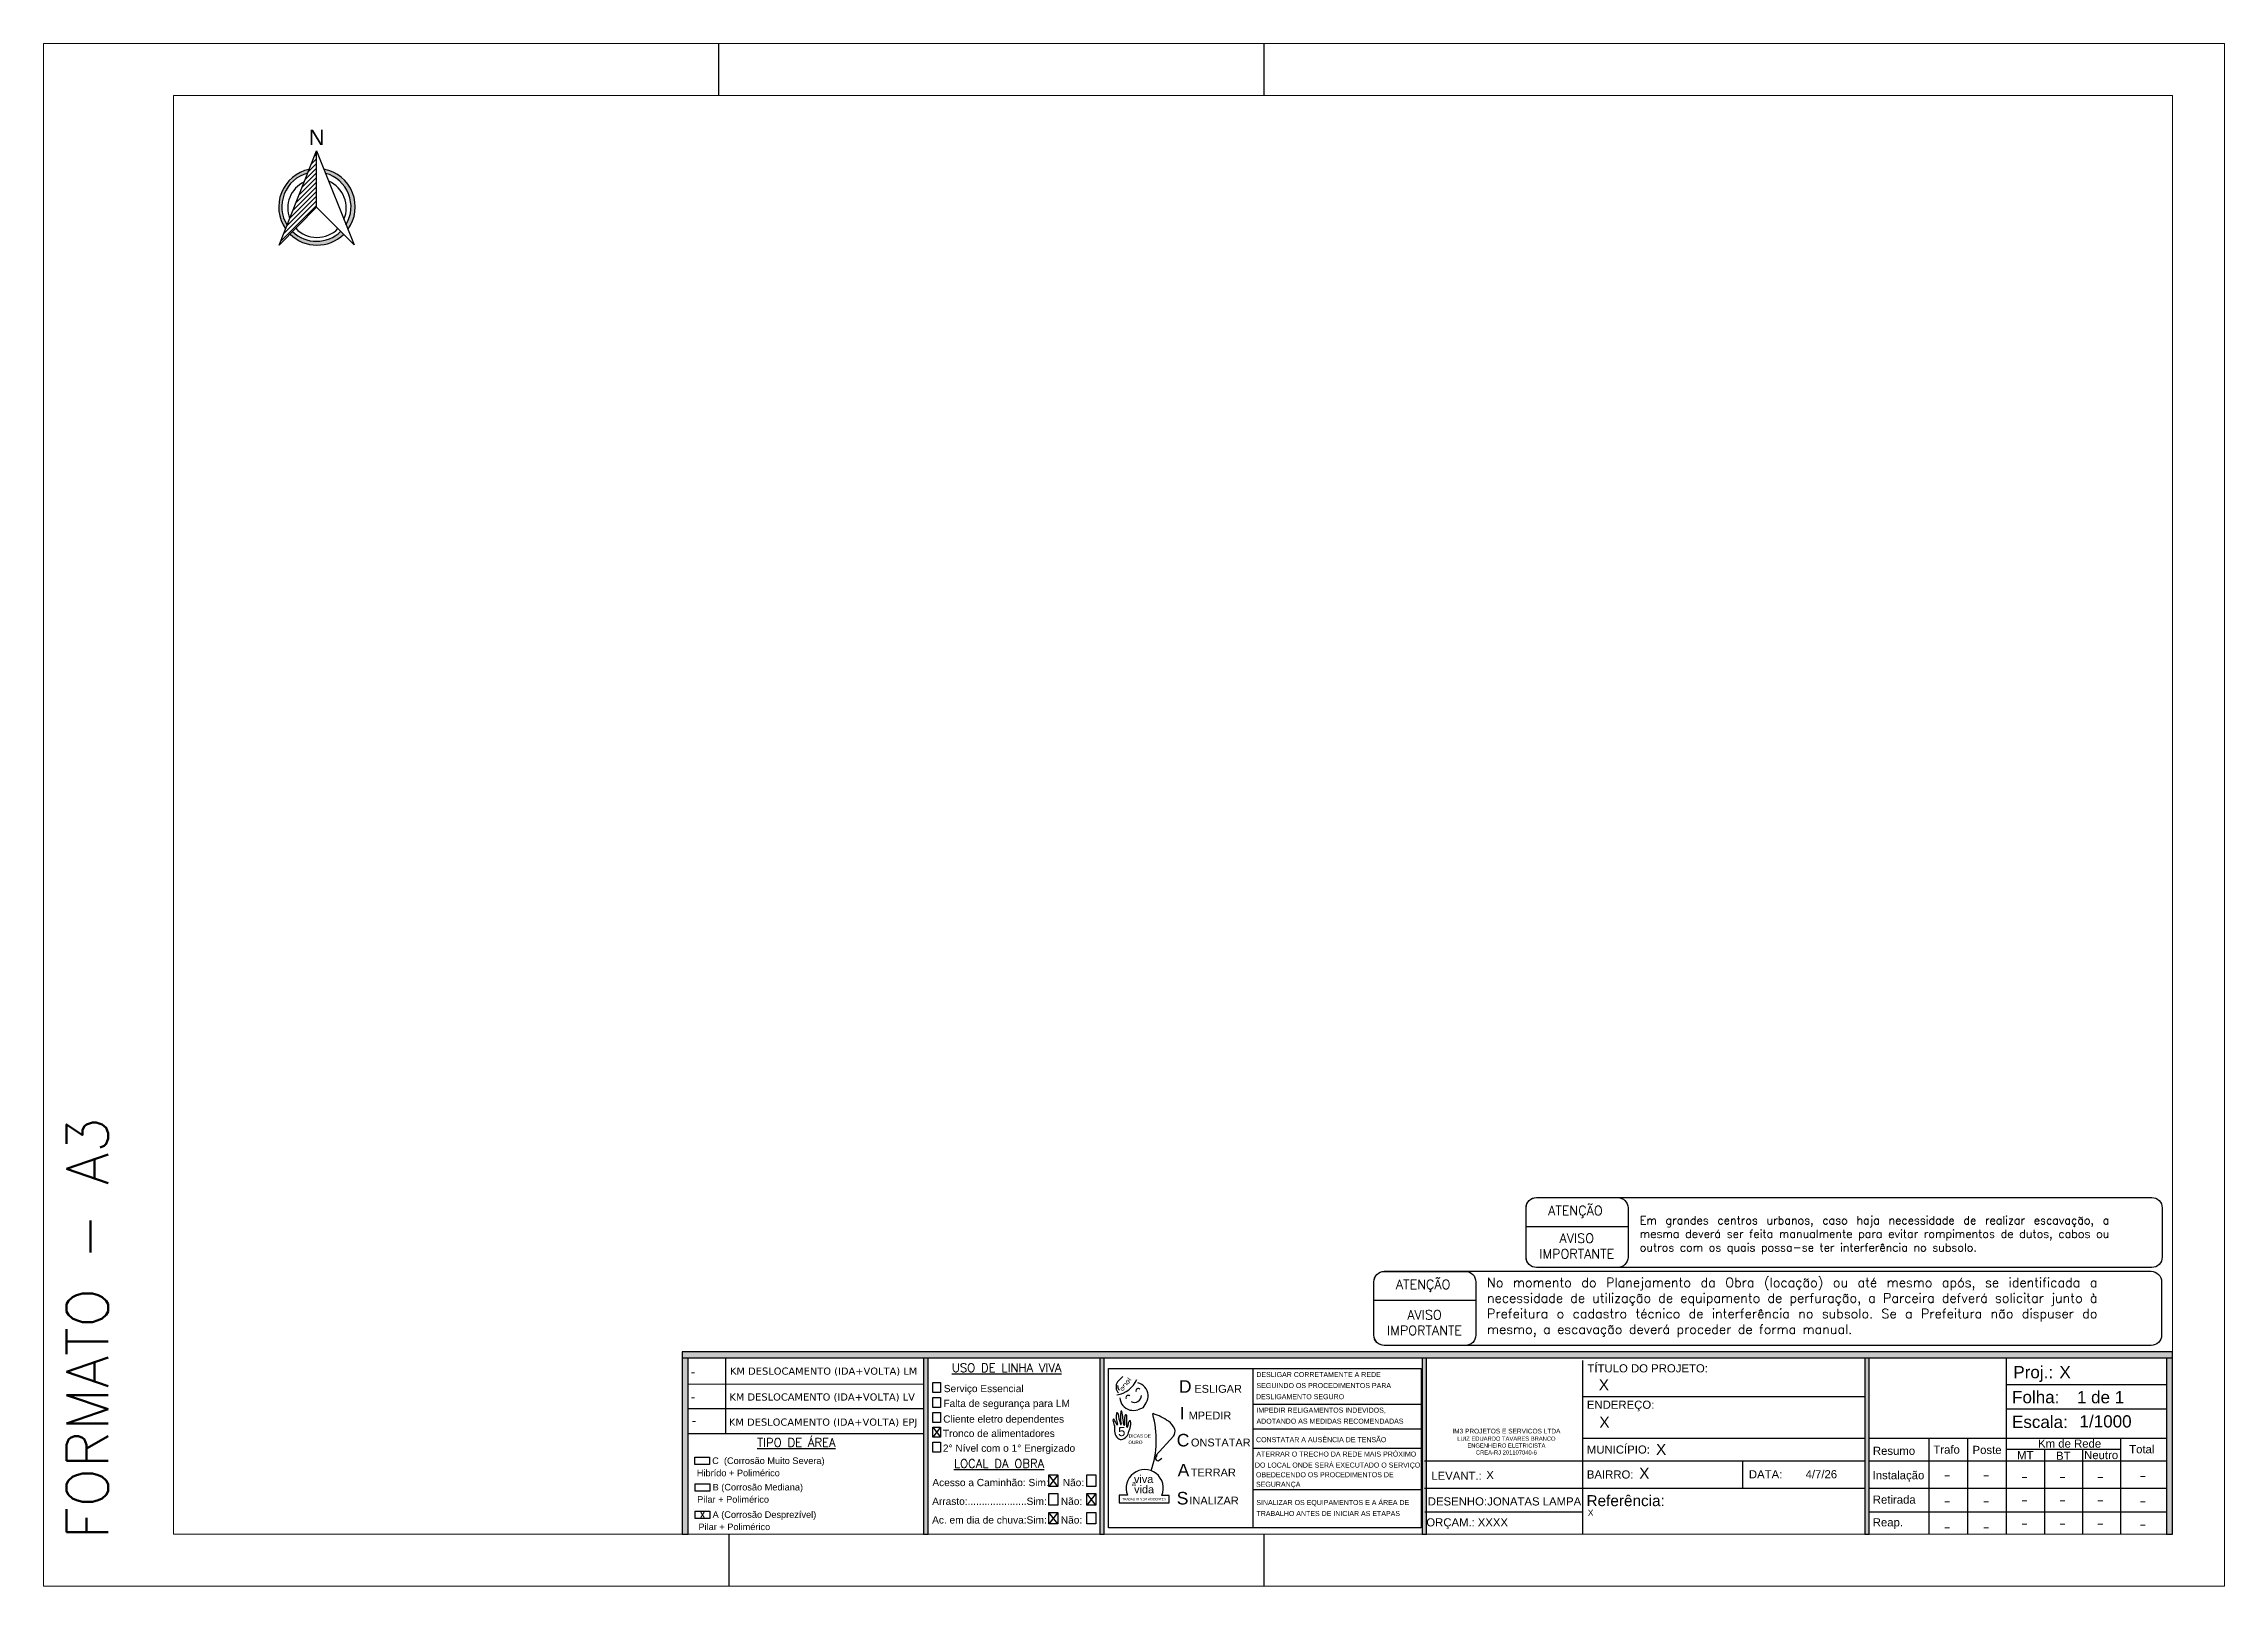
# Model space of a CAD drawing. Header units: millimetres. Extents: x 834033 to 836936, y 7531751 to 7534076.
# Drawn here: x 835495.5 to 835915.5, y 7533534.8 to 7533831.8 of the extents above; entities that cross this region are included whole.
import ezdxf
from ezdxf.enums import TextEntityAlignment as Align

# ---------------------------------------------------------------- set-up
doc = ezdxf.new("R2010")
doc.units = ezdxf.units.MM
for name, color, linetype in [('CARIMBO', 90, 'Continuous'), ('MARCAÇÕES', 1, 'Continuous'), ('TXT80B', 7, 'Continuous')]:
    doc.layers.add(name, color=color, linetype=linetype)
doc.layers.add('POSTE', color=3, linetype='Continuous', lineweight=13)
doc.layers.add('REDE MT', color=4, linetype='Continuous', lineweight=25)
doc.styles.add('ARIAL', font='arial.ttf', dxfattribs={"height": 1.6})
doc.styles.add('Nome.Projetada', font='verdana.ttf', dxfattribs={"height": 2})
doc.styles.add('REGUA100', font='ROMANS', dxfattribs={"height": 2.5})
doc.styles.add('ROMANS', font='ROMANS.shx', dxfattribs={"height": 1.8})
doc.styles.get("Standard").update_dxf_attribs({"font": 'arial.ttf'})

msp = doc.modelspace()

# ---------------------------------------------------------------- texts
at = {"style": 'ROMANS'}
msp.add_text('FORMATO - A3', height=8, rotation=90, dxfattribs=at).set_placement((835507.97, 7533543.847, 0))
for s, height, p in [('TÍTULO DO PROJETO:', 1.56492, (835792.869, 7533575.981, 0)), ('Serviço Essencial', 1.39434, (835668.905, 7533572.179, 0)), ('X ', 2.1126, (835795.044, 7533572.525, 0)), ('X', 2.347, (835883.767, 7533574.853, 0)), ('Falta de segurança para LM', 1.39434, (835668.834, 7533569.312, 0)), ('ENDEREÇO:', 1.5649, (835792.753, 7533568.978, 0)), ('Folha: ', 2.3474, (835874.644, 7533570.047, 0)), ('1 de 1', 2.3474, (835887.129, 7533570.032, 0)), ('Cliente eletro dependentes', 1.39434, (835668.791, 7533566.303, 0)), ('X ', 2.1126, (835795.159, 7533565.333, 0)), ('Escala:', 2.3474, (835874.629, 7533565.276, 0)), ('1/1000', 2.3474, (835887.636, 7533565.378, 0)), ('Tronco de alimentadores', 1.39434, (835668.736, 7533563.537, 0)), ('2° Nível com o 1° Energizado', 1.39434, (835668.725, 7533560.697, 0)), ('MUNICÍPIO:', 1.5649, (835792.752, 7533560.341, 0)), ('X ', 2.1126, (835806.073, 7533560.096, 0)), ('Resumo', 1.5649, (835847.837, 7533560.109, 0)), ('Trafo', 1.5649, (835859.488, 7533560.338, 0)), ('Poste', 1.5649, (835867.034, 7533560.278, 0)), ('Km de Rede', 1.5649, (835879.654, 7533561.493, 0)), ('Total', 1.5649, (835897.2, 7533560.409, 0)), ('Hibrído + Polimérico', 1.26759, (835621.334, 7533555.984, 0)), ('C  (Corrosão Muito Severa)', 1.26759, (835624.295, 7533558.34, 0)), ('BAIRRO:', 1.5649, (835792.751, 7533555.546, 0)), ('X ', 2.1126, (835802.839, 7533555.498, 0)), ('DATA:', 1.5649, (835823.954, 7533555.576, 0)), ('Instalação', 1.5649, (835847.78, 7533555.406, 0)), ('MT', 1.5649, (835875.605, 7533559.256, 0)), ('BT', 1.5649, (835883.109, 7533559.159, 0)), ('Neutro', 1.5649, (835888.517, 7533559.281, 0)), ('B (Corrosão Mediana)', 1.26759, (835624.374, 7533553.252, 0)), ('Acesso a Caminhão: Sim:     Não:', 1.39434, (835666.704, 7533554.082, 0)), ('Pilar + Polimérico', 1.26759, (835621.414, 7533550.895, 0)), ('A (Corrosão Desprezível)', 1.26759, (835624.367, 7533547.972, 0)), ('Arrasto:.....................Sim:     Não:', 1.39434, (835666.664, 7533550.467, 0)), ('Referência:', 2.11264, (835792.686, 7533550.232, 0)), ('Retirada', 1.5649, (835847.822, 7533550.71, 0)), ('Pilar + Polimérico', 1.26759, (835621.644, 7533545.616, 0)), ('Ac. em dia de chuva:Sim:     Não:', 1.39434, (835666.654, 7533546.883, 0)), ('Reap.', 1.5649, (835847.814, 7533546.333, 0))]:
    msp.add_text(s, height=height).set_placement(p)
at = {"ltscale": 2, "style": 'Nome.Projetada'}
for s, height, p in [('-', 1.803, (835620.15, 7533575.247, 0)), ('KM DESLOCAMENTO (IDA+VOLTA) LM', 1.38486, (835627.734, 7533575.536, 0)), ('-', 1.803, (835620.15, 7533570.424, 0)), ('KM DESLOCAMENTO (IDA+VOLTA) LV', 1.38486, (835627.613, 7533570.554, 0)), ('-', 1.803, (835620.363, 7533565.829, 0)), ('KM DESLOCAMENTO (IDA+VOLTA) EPJ', 1.38486, (835627.531, 7533565.719, 0))]:
    msp.add_text(s, height=height, dxfattribs=at).set_placement(p)
at = {"linetype": 'Continuous'}
msp.add_text('5', height=1.787, dxfattribs=at).set_placement((835702.479, 7533563.704, 0))
at = {"style": 'ARIAL'}
for s, height, p in [('LEVANT.:', 1.5649, (835762.788, 7533555.303, 0)), ('X', 1.565, (835773.382, 7533555.448, 0.001)), ('DESENHO:', 1.5649, (835762.115, 7533550.363, 0)), ('JONATAS LAMPA', 1.56492, (835773.563, 7533550.359, 0.001)), ('ORÇAM.:', 1.5649, (835761.829, 7533546.329, 0)), ('XXXX', 1.5649, (835771.733, 7533546.334, 0))]:
    msp.add_text(s, height=height, dxfattribs=at).set_placement(p)
at = {"style": 'REGUA100'}
for p in [(835862.164, 7533555.575, 0), (835869.664, 7533555.575, 0), (835877.042, 7533555.253), (835884.342, 7533555.253), (835891.642, 7533555.253), (835899.834, 7533555.44), (835862.164, 7533550.575, 0), (835869.664, 7533550.575, 0), (835877.042, 7533550.753), (835884.342, 7533550.753), (835891.642, 7533550.753), (835899.834, 7533550.58), (835862.164, 7533545.575, 0), (835869.664, 7533545.575, 0), (835877.042, 7533546.253), (835884.342, 7533546.253), (835891.642, 7533546.253), (835899.834, 7533546.05)]:
    msp.add_text('-', height=1.192, dxfattribs=at).set_placement(p, align=Align.CENTER)
at = {"char_height": 1.8, "attachment_point": 1, "style": 'ROMANS'}
for insert in [(835785.297, 7533608.027), (835755.976, 7533593.822)]:
    msp.add_mtext('ATENÇÃO', dxfattribs=dict(at, insert=insert))
at = {"char_height": 1.56492, "attachment_point": 1}
for s, insert, width, style in [('\\pxqd;Em grandes centros urbanos, caso haja necessidade de realizar escavação, a mesma deverá ser feita manualmente para evitar rompimentos de dutos, cabos ou outros com os quais possa-se ter interferência no subsolo.', (835802.943, 7533606.046), 97.98412, 'ROMANS'), ('\\pxqc;{\\H0.57511x;IM3 PROJETOS E SERVICOS LTDA}\\P{\\H0.51121x;LUIZ EDUARDO TAVARES BRANCO\\PENGENHEIRO ELETRICISTA\\PCREA-RJ 201107040-6}', (835756.088, 7533565.131), 42.32693, 'ARIAL')]:
    msp.add_mtext(s, dxfattribs=dict(at, insert=insert, width=width, style=style))
at = {"char_height": 1.8, "attachment_point": 1, "style": 'ROMANS'}
for s, width, insert in [('\\pxqc;AVISO IMPORTANTE', 10, (835785.804, 7533602.703)), ('\\pxqd;No momento do Planejamento da Obra (locação) ou até mesmo após, se identificada a necessidade de utilização de equipamento de perfuração, a Parceira defverá solicitar junto à Prefeitura o cadastro técnico de interferência no subsolo. Se a Prefeitura não dispuser do mesmo, a escavação deverá proceder de forma manual.', 127.37081, (835773.521, 7533594.193)), ('\\pxqc;AVISO IMPORTANTE', 10, (835756.484, 7533587.974))]:
    msp.add_mtext_dynamic_manual_height_columns(s, width=width, gutter_width=9, heights=[0], dxfattribs=dict(at, insert=insert))
at = {"insert": (835874.889, 7533577.201, 0), "char_height": 2.3474, "width": 11.03397, "attachment_point": 1}
msp.add_mtext('Proj.:', dxfattribs=at)
at = {"insert": (835792.927, 7533549.553), "char_height": 1.174, "attachment_point": 1}
msp.add_mtext_dynamic_manual_height_columns('X', width=52.9942, gutter_width=9, heights=[0], dxfattribs=at)
at = {"lineweight": 40, "style": 'ROMANS'}
msp.add_attdef('X', text='', height=1.027, dxfattribs=at).set_placement((835622.417, 7533548.06, 0), align=Align.CENTER)
at = {"layer": 'CARIMBO', "linetype": 'Continuous', "style": 'ROMANS'}
for s, p in [('%%UUSO DE LINHA VIVA', (835670.456, 7533576.055, 0)), ('%%UTIPO DE ÁREA', (835632.981, 7533561.664, 0)), ('%%ULOCAL DA OBRA', (835670.846, 7533557.618, 0))]:
    msp.add_text(s, height=1.63714, dxfattribs=at).set_placement(p)
at = {"layer": 'CARIMBO', "style": 'ARIAL'}
for s, height, p in [('SEGUINDO OS PROCEDIMENTOS PARA', 0.9677, (835729.126, 7533572.968, 0)), ('DESLIGAR CORRETAMENTE A REDE', 0.9677, (835729.095, 7533575.087, 0)), ('ESLIGAR', 1.512, (835717.159, 7533572.059, 0)), ('DESLIGAMENTO SEGURO', 0.9677, (835729.03, 7533570.824, 0)), ('MPEDIR', 1.512, (835716.057, 7533566.924, 0)), ('ADOTANDO AS MEDIDAS RECOMENDADAS', 0.9677, (835729.126, 7533566.107, 0)), ('IMPEDIR RELIGAMENTOS INDEVIDOS,', 0.9677, (835729.095, 7533568.226, 0)), ('ONSTATAR', 1.512, (835716.498, 7533561.726, 0)), ('CONSTATAR A AUSÊNCIA DE TENSÃO', 0.9677, (835729.039, 7533562.543, 0)), ('TERRAR', 1.512, (835716.465, 7533555.956, 0)), (' DO LOCAL ONDE SERÁ EXECUTADO O SERVIÇO', 0.9677, (835728.446, 7533557.655, 0)), ('ATERRAR O TRECHO DA REDE MAIS PRÓXIMO', 0.9677, (835729.095, 7533559.77, 0)), ('SEGURANÇA', 0.9677, (835729.03, 7533553.962, 0)), ('OBEDECENDO OS PROCEDIMENTOS DE ', 0.9677, (835729.03, 7533555.792, 0)), ('INALIZAR', 1.512, (835716.205, 7533550.547, 0)), ('SINALIZAR OS EQUIPAMENTOS E A ÁREA DE', 0.9677, (835729.095, 7533550.449, 0)), ('TRABALHO ANTES DE INICIAR AS ETAPAS', 0.9677, (835729.126, 7533548.33, 0))]:
    msp.add_text(s, height=height, dxfattribs=at).set_placement(p)
at = {"layer": 'MARCAÇÕES', "linetype": 'Continuous'}
for s, height, p in [('OURO', 0.6437, (835704.465, 7533562.193, 0)), ('DICAS DE', 0.6435, (835704.527, 7533563.437, 0)), ('a', 0.985, (835705.147, 7533554.092, 0)), ('viva', 1.498, (835705.534, 7533554.681, 0)), ('vida', 1.498, (835705.558, 7533552.71, 0)), ('TRABALHO SEM ACIDENTES', 0.43572, (835703.267, 7533551.374, 0))]:
    msp.add_text(s, height=height, dxfattribs=at).set_placement(p)
at = {"layer": 'REDE MT', "style": 'ARIAL'}
for s, p in [('D', (835714.179, 7533572.059, 0)), ('I', (835714.336, 7533566.924, 0)), ('C', (835713.759, 7533561.726, 0)), ('A', (835713.934, 7533555.956, 0)), ('S', (835713.759, 7533550.547, 0))]:
    msp.add_text(s, height=2.419, dxfattribs=at).set_placement(p)

# ---------------------------------------------------------------- blocks, each defined once
blk = doc.blocks.new('data')
blk.add_attdef('DATA', text='', height=1.56).set_placement((0, 0), align=Align.MIDDLE_CENTER)
blk = doc.blocks.new('NORTE')
at = {"lineweight": -3}
h = blk.add_hatch(dxfattribs=at)
h.set_pattern_fill('ANSI31', color=256, scale=0.2, style=0)
h.set_pattern_definition([(45, (21451.8134, 14749.6996), (-0.449012806, 0.449012806), [])])
h.paths.add_polyline_path([(-5.27, -2.02), (-5.76, -3.25), (-6.04, -3.97), (-7.3, -7.13), (-5.18, -4.99), (-4.72, -4.52), (-4.09, -3.88), (-0.07, 0.2), (-0.08, 11.05), (-1.51, 7.46), (-1.8, 6.72), (-2.45, 5.08), (-5.27, -2.02)])
h = blk.add_hatch(color=256, dxfattribs=at)
h.paths.add_polyline_path([(1.65, 6.7, -0.498546), (5.58, -3.18), (5.94, -4.09, 0.552411), (1.33, 7.49), (1.65, 6.7, -0.498546)])
h.paths.add_polyline_path([(-5.18, -4.99, 0.40753), (5.11, -5.05), (4.55, -4.48, -0.405438), (-4.72, -4.52), (-5.18, -4.99, 0.40753)])
h.paths.add_polyline_path([(-5.76, -3.25, -0.505491), (-1.8, 6.72), (-1.51, 7.46, 0.53813), (-6.04, -3.97), (-5.76, -3.25, -0.505491)])
for points in [[(-7.3, -7.13), (-0.08, 11.05), (7.14, -7.09), (-0.07, 0.2), (-7.3, -7.13)], [(-0.07, 0.2), (-0.08, 11.05)]]:
    blk.add_lwpolyline(points, dxfattribs=at)
for centre, radius, start, end in [((0, 0.25), 7.37, 101.7817, 214.9259), ((-0.11, 0.28), 6.66, 104.7214, 211.9862), ((0, 0), 5.64, 115.77, 200.9376), ((0, 0.25), 7.37, 323.8568, 79.5238), ((-0.11, 0.28), 6.66, 328.6936, 74.687), ((0, 0), 5.64, 336.977, 66.4037), ((0, 0), 5.64, 223.5, 315.577), ((0, 0.25), 7.37, 225.331, 314.0205), ((-0.11, 0.28), 6.66, 226.1447, 314.4228)]:
    blk.add_arc(centre, radius, start, end, dxfattribs=at)
at = {"layer": 'TXT80B', "color": 2, "style": 'ARIAL'}
blk.add_text('N', height=3, dxfattribs=at).set_placement((-0.07, 12.14), align=Align.CENTER)

# ---------------------------------------------------------------- hatches: boundary and pattern name
h = msp.add_hatch(color=256)
h.dxf.hatch_style = 1
h.paths.add_polyline_path([(835905.534, 7533578.787), (835904.402, 7533578.787), (835904.402, 7533544.812), (835905.534, 7533544.812)])
h.paths.add_polyline_path([(835847.114, 7533578.787), (835846.265, 7533578.787), (835846.265, 7533544.812), (835847.114, 7533544.812)])
h.paths.add_polyline_path([(835761.857, 7533578.787), (835761.007, 7533578.787), (835761.007, 7533544.812), (835761.857, 7533544.812)])
h.paths.add_polyline_path([(835699.779, 7533578.787), (835698.93, 7533578.787), (835698.93, 7533544.812), (835699.779, 7533544.812)])
h.paths.add_polyline_path([(835665.873, 7533578.787), (835665.023, 7533578.787), (835665.023, 7533544.812), (835665.873, 7533544.812)])
h.paths.add_polyline_path([(835619.667, 7533578.787), (835618.534, 7533578.787), (835618.534, 7533544.812), (835619.667, 7533544.812)])
h.paths.add_polyline_path([(835905.534, 7533579.919), (835618.534, 7533579.919), (835618.534, 7533578.787), (835619.667, 7533578.787), (835905.534, 7533578.787)])
at = {"ltscale": 0.15}
h = msp.add_hatch(color=8, dxfattribs=at)
h.dxf.hatch_style = 1
h.paths.add_polyline_path([(835703.527, 7533573.181, 0.0081441), (835703.516, 7533573.187), (835703.275, 7533572.878), (835703.369, 7533572.804), (835703.612, 7533573.115)])
h.paths.add_polyline_path([(835703.434, 7533573.563), (835703.36, 7533573.468), (835703.688, 7533573.211), (835703.763, 7533573.307)])
h.paths.add_polyline_path([(835704.565, 7533574.532), (835704.323, 7533574.221), (835704.417, 7533574.147), (835704.66, 7533574.458)])
h.paths.add_polyline_path([(835704.269, 7533575.052), (835704.199, 7533574.963), (835704.513, 7533574.718), (835704.583, 7533574.807)])
h = msp.add_hatch(color=6, dxfattribs=at)
h.dxf.hatch_style = 1
h.paths.add_polyline_path([(835703.491, 7533573.519), (835703.664, 7533573.384, -0.9051269), (835703.945, 7533573.756), (835704.012, 7533573.841, 0.6571124)])
h = msp.add_hatch(color=8, dxfattribs=at)
h.dxf.hatch_style = 1
h.paths.add_polyline_path([(835704.048, 7533573.816), (835703.975, 7533573.723), (835704.3, 7533573.47), (835704.373, 7533573.563)])
at = {"ltscale": 0.15, "true_color": 0x105689}
h = msp.add_hatch(color=146, dxfattribs=at)
h.dxf.hatch_style = 1
h.paths.add_polyline_path([(835704.367, 7533573.811), (835704.378, 7533573.919, -1.2195299), (835704.496, 7533574.443), (835704.564, 7533574.53, 1.2499569)])
at = {"ltscale": 0.15, "true_color": 0xadddf7}
h = msp.add_hatch(color=141, dxfattribs=at)
h.dxf.hatch_style = 1
h.paths.add_polyline_path([(835704.764, 7533574.237), (835704.657, 7533574.222, -0.453623), (835704.378, 7533573.919), (835704.367, 7533573.811, 0.4630284)])
at = {"ltscale": 0.15}
h = msp.add_hatch(color=3, dxfattribs=at)
h.dxf.hatch_style = 1
h.paths.add_polyline_path([(835704.584, 7533574.808), (835704.513, 7533574.718), (835704.829, 7533574.471, 0.1656475), (835704.897, 7533574.448), (835705.032, 7533574.447), (835705.033, 7533574.56), (835704.938, 7533574.56, -0.1656475), (835704.871, 7533574.584)])
h = msp.add_hatch(color=1, dxfattribs=at)
h.dxf.hatch_style = 1
h.paths.add_polyline_path([(835703.716, 7533572.895), (835703.609, 7533572.879, -3.7448035), (835703.448, 7533573.1), (835703.516, 7533573.187, 4.0665835)])

# ---------------------------------------------------------------- linework, layer by layer
for p, q in [((835625.534, 7533831.782, 0), (835625.534, 7533821.782, 0)), ((835730.534, 7533831.782, 0), (835730.534, 7533821.782, 0)), ((835781.053, 7533604.08), (835800.681, 7533604.08)), ((835751.732, 7533589.875), (835771.36, 7533589.875)), ((835626.886, 7533578.787, 0.001), (835626.89, 7533573.73, 0.001)), ((835791.929, 7533578.297, 0), (835791.929, 7533544.812, 0)), ((835873.487, 7533578.787, 0), (835873.487, 7533544.812, 0)), ((835626.89, 7533573.73, 0.001), (835626.89, 7533568.961, 0.001)), ((835873.487, 7533573.665, 0), (835904.402, 7533573.665, 0)), ((835905.534, 7533573.665, 0), (835905.568, 7533573.665, 0)), ((835707.325, 7533569.16, 0), (835707.89, 7533570.141, 0)), ((835791.929, 7533571.353, 0), (835846.265, 7533571.353, 0)), ((835665.023, 7533568.961, 0.001), (835619.667, 7533568.961, 0)), ((835626.89, 7533568.961, 0.001), (835626.89, 7533564.191, 0)), ((835701.763, 7533565.685, 0), (835701.763, 7533564.689, 0)), ((835704.407, 7533566.058, 0), (835704.304, 7533565.468, 0)), ((835707.325, 7533569.16, 0), (835706.252, 7533568.796, 0)), ((835709.135, 7533567.975, 0), (835709.206, 7533568.04, 0)), ((835873.487, 7533568.96, 0), (835904.402, 7533568.96, 0)), ((835905.534, 7533568.96, 0), (835905.568, 7533568.96, 0)), ((835619.667, 7533564.191, 0), (835665.023, 7533564.191, 0.001)), ((835713.141, 7533563.696, 0), (835709.725, 7533559.977, 0)), ((835846.265, 7533563.275, 0), (835791.929, 7533563.275, 0)), ((835904.402, 7533563.275, 0), (835847.114, 7533563.275, 0)), ((835858.612, 7533563.275, 0), (835858.612, 7533544.812, 0)), ((835866.05, 7533563.275, 0), (835866.05, 7533544.812, 0)), ((835873.487, 7533561.175, 0), (835895.502, 7533561.175, 0)), ((835880.861, 7533561.175, 0), (835880.861, 7533544.812, 0)), ((835888.182, 7533561.175, 0), (835888.182, 7533544.812, 0)), ((835895.502, 7533563.275, 0), (835895.502, 7533544.812, 0)), ((835709.725, 7533559.977, 0), (835709.731, 7533559.93, 0)), ((835709.731, 7533559.93, 0), (835709.919, 7533560.01, 0)), ((835709.971, 7533559.912, 0), (835709.828, 7533559.818, 0)), ((835709.919, 7533560.01, 0), (835709.971, 7533559.912, 0)), ((835710.387, 7533559.061, 0), (835710.925, 7533559.455, 0)), ((835846.265, 7533558.895, 0), (835761.493, 7533558.895, 0)), ((835822.723, 7533558.895, 0), (835822.723, 7533553.623, 0)), ((835904.402, 7533558.895, 0), (835847.114, 7533558.895, 0)), ((835689.14, 7533556.245, 0), (835690.881, 7533556.245, 0)), ((835689.14, 7533554.039, 0), (835689.14, 7533556.245, 0)), ((835690.881, 7533554.039, 0), (835689.14, 7533554.039, 0)), ((835690.881, 7533556.245, 0), (835690.881, 7533554.039, 0)), ((835696.474, 7533556.245, 0), (835698.215, 7533556.245, 0)), ((835696.474, 7533554.039, 0), (835696.474, 7533556.245, 0)), ((835698.215, 7533554.039, 0), (835696.474, 7533554.039, 0)), ((835698.215, 7533556.245, 0), (835698.215, 7533554.039, 0)), ((835846.265, 7533553.623, 0), (835761.509, 7533553.623, 0)), ((835904.402, 7533553.623, 0), (835847.114, 7533553.623, 0)), ((835702.654, 7533552.344, 0), (835702.654, 7533550.889, 0)), ((835704.273, 7533552.344, 0), (835702.654, 7533552.344, 0)), ((835702.654, 7533550.889, 0), (835712.309, 7533550.889, 0)), ((835712.309, 7533552.308, 0), (835710.911, 7533552.309, 0)), ((835712.309, 7533550.889, 0), (835712.309, 7533552.308, 0)), ((835791.929, 7533549.094, 0.001), (835761.531, 7533549.094, 0.001)), ((835904.402, 7533549.094, 0.001), (835847.114, 7533549.094, 0.001)), ((835905.572, 7533549.094, 0.001), (835905.534, 7533549.094, 0.001)), ((835627.495, 7533544.831, 0), (835627.495, 7533534.831, 0)), ((835730.534, 7533544.784, 0), (835730.534, 7533534.784, 0))]:
    msp.add_line(p, q)
at = {"ltscale": 2.5}
msp.add_line((835619.713, 7533573.725, 0.001), (835665.023, 7533573.758, 0.001), dxfattribs=at)
at = {"color": 1}
for p, q in [((835666.786, 7533565.417, 0), (835668.298, 7533563.5, 0)), ((835668.298, 7533565.417, 0), (835666.786, 7533563.5, 0)), ((835690.881, 7533556.245, 0), (835689.14, 7533554.039, 0)), ((835690.881, 7533554.039, 0), (835689.14, 7533556.245, 0)), ((835698.215, 7533550.428, 0), (835696.474, 7533552.634, 0)), ((835698.215, 7533552.634, 0), (835696.474, 7533550.428, 0)), ((835690.881, 7533546.814, 0), (835689.14, 7533549.02, 0)), ((835690.881, 7533549.02, 0), (835689.14, 7533546.814, 0))]:
    msp.add_line(p, q, dxfattribs=at)
for points in [[(835781.053, 7533607.646, -0.4142136), (835783.053, 7533609.646), (835901.544, 7533609.646, -0.4142136), (835903.544, 7533607.646), (835903.544, 7533598.176, -0.4142136), (835901.544, 7533596.176), (835783.053, 7533596.176, -0.4142136), (835781.053, 7533598.176)], [(835800.681, 7533598.176, -0.4142136), (835798.681, 7533596.176), (835783.069, 7533596.176, -0.4142136), (835781.069, 7533598.176), (835781.069, 7533607.638, -0.4142136), (835783.069, 7533609.638), (835798.681, 7533609.638, -0.4142136), (835800.681, 7533607.638)], [(835751.732, 7533593.441, -0.4142136), (835753.732, 7533595.441), (835901.436, 7533595.441, -0.4142136), (835903.436, 7533593.441), (835903.436, 7533583.171, -0.4142136), (835901.436, 7533581.171), (835753.732, 7533581.171, -0.4142136), (835751.732, 7533583.171)], [(835771.36, 7533583.171, -0.4142136), (835769.36, 7533581.171), (835753.748, 7533581.171, -0.4142136), (835751.748, 7533583.171), (835751.748, 7533593.433, -0.4142136), (835753.748, 7533595.433), (835769.36, 7533595.433, -0.4142136), (835771.36, 7533593.433)]]:
    msp.add_lwpolyline(points, format="xyb", close=True)
at = {"elevation": 0}
for points in [[(835905.534, 7533579.919), (835618.534, 7533579.919)], [(835618.534, 7533579.919), (835618.534, 7533544.812), (835619.667, 7533544.812), (835619.667, 7533578.787)], [(835618.534, 7533578.787), (835905.534, 7533578.787)], [(835665.023, 7533578.787), (835665.023, 7533544.812), (835665.873, 7533544.812), (835665.873, 7533578.787)], [(835698.93, 7533578.787), (835698.93, 7533544.812), (835699.779, 7533544.812), (835699.779, 7533578.787)], [(835761.007, 7533578.787), (835761.007, 7533544.812), (835761.857, 7533544.812), (835761.857, 7533578.787)], [(835846.265, 7533578.787), (835846.265, 7533544.812), (835847.114, 7533544.812), (835847.114, 7533578.787)], [(835904.402, 7533578.787), (835904.402, 7533544.812), (835905.534, 7533544.812), (835905.534, 7533579.919)]]:
    msp.add_lwpolyline(points, dxfattribs=at)
for points in [[(835666.786, 7533574.012), (835668.298, 7533574.012), (835668.298, 7533572.095), (835666.786, 7533572.095)], [(835666.786, 7533571.147), (835668.298, 7533571.147), (835668.298, 7533569.23), (835666.786, 7533569.23)], [(835666.786, 7533568.282), (835668.298, 7533568.282), (835668.298, 7533566.365), (835666.786, 7533566.365)], [(835666.786, 7533565.417), (835668.298, 7533565.417), (835668.298, 7533563.5), (835666.786, 7533563.5)], [(835666.786, 7533562.552), (835668.298, 7533562.552), (835668.298, 7533560.635), (835666.786, 7533560.635)], [(835689.14, 7533552.634), (835690.881, 7533552.634), (835690.881, 7533550.428), (835689.14, 7533550.428)], [(835696.474, 7533552.634), (835698.215, 7533552.634), (835698.215, 7533550.428), (835696.474, 7533550.428)], [(835689.14, 7533549.02), (835690.881, 7533549.02), (835690.881, 7533546.814), (835689.14, 7533546.814)], [(835696.474, 7533549.02), (835698.215, 7533549.02), (835698.215, 7533546.814), (835696.474, 7533546.814)]]:
    msp.add_lwpolyline(points, close=True, dxfattribs=at)
at = {"ltscale": 5, "elevation": 0}
for points in [[(835620.926, 7533559.636), (835623.768, 7533559.636), (835623.768, 7533558.216), (835620.926, 7533558.216)], [(835621.005, 7533554.547), (835623.847, 7533554.547), (835623.847, 7533553.127), (835621.005, 7533553.127)], [(835620.998, 7533549.267), (835623.84, 7533549.267), (835623.84, 7533547.847), (835620.998, 7533547.847)]]:
    msp.add_lwpolyline(points, close=True, dxfattribs=at)
for centre, radius, start, end in [((835703.724, 7533573.2, 0), 1.66, 144.80643, 225.16056), ((835701.467, 7533576.543, 0), 4.966, 278.64787, 337.29534), ((835706.537, 7533570.984, 0), 5.239, 127.00648, 142.73951), ((835705.553, 7533571.401, 0), 2.704, 5.07898, 74.01577), ((835703.429, 7533573.361, 0), 1.049, 174.30811, 228.40065), ((835705.471, 7533571.334, 0), 2.704, 184.77575, 253.71254), ((835704.427, 7533571.127, 0), 0.443, 41.28747, 199.91806), ((835705.611, 7533571.581, 0), 1.367, 242.94779, 358.04209), ((835706.357, 7533572.449, 0), 0.443, 41.28747, 199.91806), ((835705.268, 7533571.555, 0), 2.979, 331.67324, 1.6326), ((835701.608, 7533566.819, 0), 0.134, 34.54355, 187.36917), ((835705.797, 7533567.361, 0), 4.357, 187.36917, 201.88252), ((835698.28, 7533564.528, 0), 4.174, 19.87877, 34.54355), ((835701.624, 7533565.685, 0), 0.139, 0, 21.88252), ((835705.966, 7533567.443, 0), 3.874, 169.95432, 201.72241), ((835702.288, 7533568.094, 0), 0.139, 9.82437, 169.95432), ((835702.283, 7533565.987, 0), 0.087, 207.07627, 14.4208), ((835721.339, 7533571.393, 0), 19.196, 189.82437, 196.38122), ((835708.674, 7533567.437, 0), 5.771, 170.02222, 194.06747), ((835702.997, 7533566.014, 0), 0.0818, 205.17008, 14.0015), ((835703.094, 7533568.408, 0), 0.108, 12.69902, 164.78281), ((835664.665, 7533561.732, 0), 39.112, 6.10148, 9.86325), ((835703.635, 7533565.905, 0), 0.0805, 190.9033, 356.4052), ((835713.933, 7533566.749, 0), 10.253, 178.0401, 184.75426), ((835705.354, 7533566.991, 0), 1.672, 153.77632, 176.24737), ((835703.998, 7533567.659, 0), 0.16, 2.63393, 153.77632), ((835704.223, 7533565.494, 0), 0.0848, 172.56659, 342.22682), ((835684.461, 7533566.76, 0), 19.718, 356.35086, 2.63393), ((835705.571, 7533565.884, 0), 1.176, 143.26626, 171.51546), ((835712.777, 7533562.006, 0), 8.654, 157.3655, 161.8584), ((835704.749, 7533566.499, 0), 0.15, 26.84672, 143.69559), ((835705.375, 7533571.643, 0), 2.979, 257.15892, 287.11828), ((835703.088, 7533566.083, 0), 1.859, 336.30987, 15.08687), ((835691.171, 7533562.97, 0), 18.649, 341.4351, 15.56765), ((835705.66, 7533557.214, 0), 11.392, 55.24981, 71.8614), ((835710.325, 7533563.854, 0), 3.278, 21.69655, 56.10148), ((835704.001, 7533564.879, 0), 2.246, 184.87321, 218.175), ((835703.032, 7533564.027, 0), 0.96, 213.89185, 274.44261), ((835702.83, 7533564.767, 0), 1.72, 279.26807, 356.59746), ((835704.685, 7533564.657, 0), 0.139, 161.8584, 176.59746), ((835711.949, 7533564.601, 0), 1.496, 322.80624, 18.11127), ((835707.599, 7533553.675, 0), 3.582, 337.58291, 201.81747), ((835710.145, 7533559.45, 0), 0.486, 130.73643, 250.89457), ((835710.123, 7533559.392, 0), 0.424, 251.21168, 308.54897)]:
    msp.add_arc(centre, radius, start, end)
at = {"layer": 'CARIMBO'}
for p, q in [((835700.621, 7533576.752, 0), (835760.822, 7533576.752, 0)), ((835700.621, 7533546.077, 0), (835700.621, 7533576.752, 0)), ((835728.429, 7533576.705, 0), (835728.429, 7533546.077, 0)), ((835760.822, 7533576.752, 0), (835760.822, 7533546.077, 0)), ((835728.429, 7533569.89, 0), (835760.822, 7533569.89, 0)), ((835728.429, 7533565.11, 0), (835760.822, 7533565.11, 0)), ((835728.429, 7533561.385, 0), (835760.822, 7533561.385, 0)), ((835728.429, 7533553.451, 0), (835760.822, 7533553.451, 0)), ((835760.822, 7533546.077, 0), (835700.621, 7533546.077, 0))]:
    msp.add_line(p, q, dxfattribs=at)
at = {"layer": 'POSTE'}
msp.add_line((835905.534, 7533544.812, 0), (835618.534, 7533544.812, 0), dxfattribs=at)
at = {"layer": 'POSTE', "elevation": 0, "flags": 128}
for points in [[(835915.534, 7533831.812), (835915.534, 7533534.812), (835495.534, 7533534.812), (835495.534, 7533831.812)], [(835905.534, 7533821.812), (835905.534, 7533544.812), (835520.534, 7533544.812), (835520.534, 7533821.812)]]:
    msp.add_lwpolyline(points, close=True, dxfattribs=at)

# ---------------------------------------------------------------- block references
at = {"lineweight": -3}
msp.add_blockref('NORTE', (835548.188, 7533800.134, 0), dxfattribs=at)
msp.add_blockref('data', (835837.915, 7533556.375, 0)).add_auto_attribs({'DATA': '4/7/26'})

msp.set_redraw_order([(e.dxf.handle, doc.entitydb.next_handle()) for e in msp.query("TEXT MTEXT ATTDEF DIMENSION ARC_DIMENSION")])  # texts and dimensions are drawn at this point

doc.saveas('drawing.dxf')
